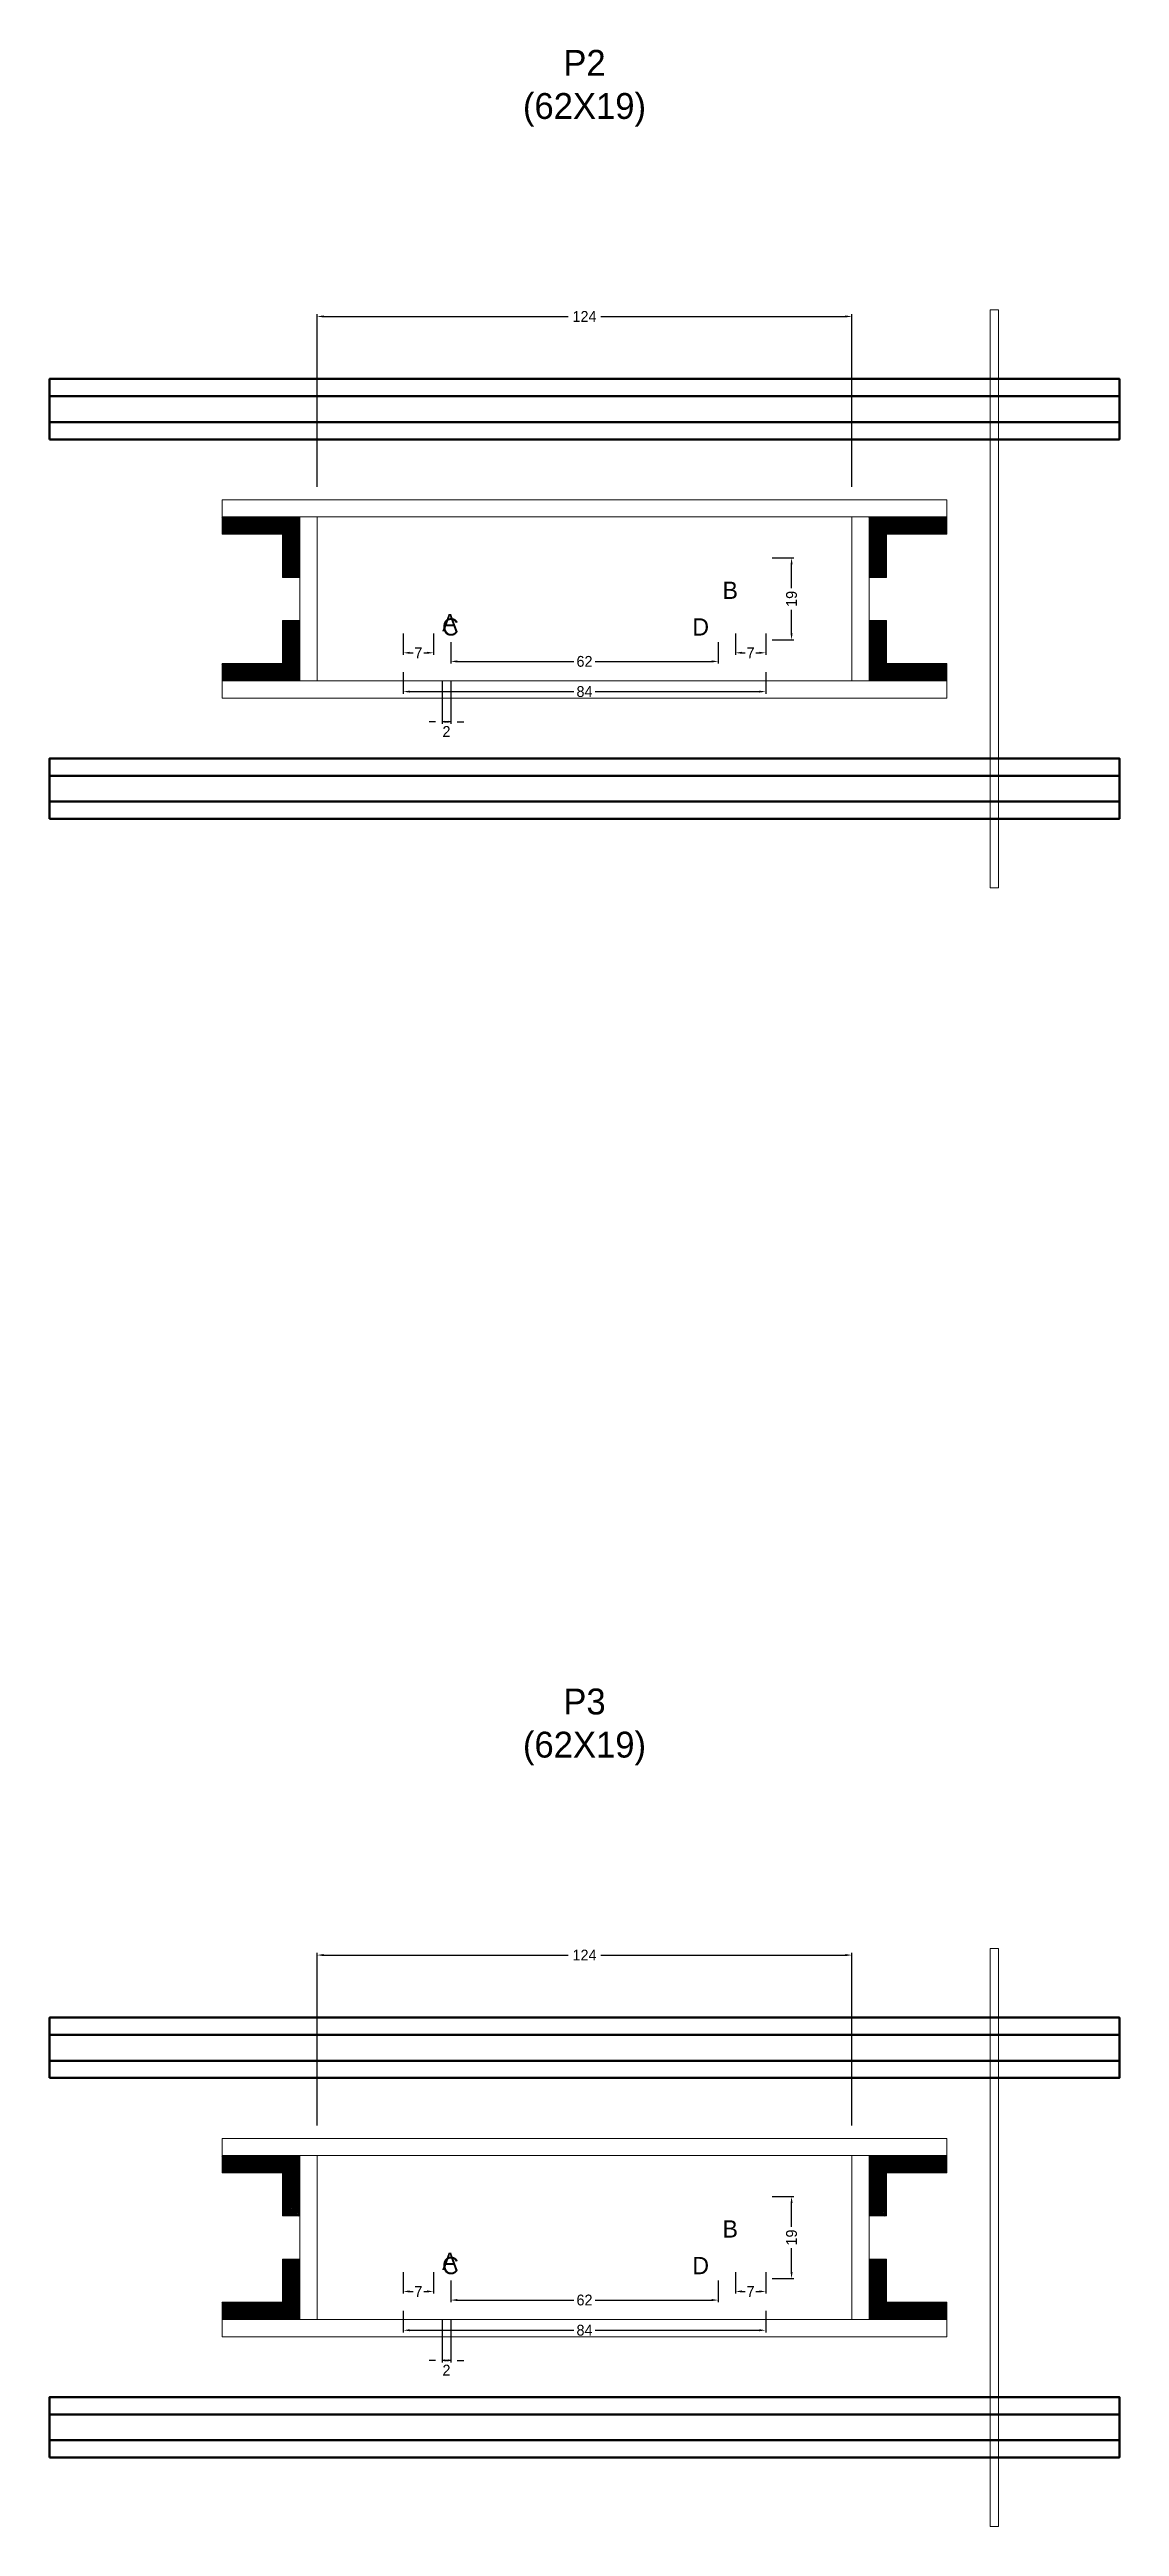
# Model space of a CAD drawing. Header units: centimetres. Extents: x -12000 to 4115, y -10266 to 2668.
# Drawn here: x -124 to 124, y -687 to -113 of the extents above; entities that cross this region are included whole.
import ezdxf

# ---------------------------------------------------------------- set-up
doc = ezdxf.new("R2010")
doc.units = ezdxf.units.CM
for name, color, linetype in [('COTA', 241, 'Continuous'), ('GRAVATA', 224, 'Continuous'), ('Hachura', 251, 'Continuous'), ('NOMENCLATURA', 7, 'Continuous'), ('SARRAFO', 251, 'Continuous')]:
    doc.layers.add(name, color=color, linetype=linetype)
doc.dimstyles.new('cotax2', dxfattribs={"dimtxt": 2.5, "dimasz": 1.5, "dimexe": 0.5, "dimexo": 0.5, "dimgap": 0.5, "dimtad": 1, "dimcen": 2.5, "dimazin": 3, "dimtfac": 1, "dimtmove": 0, "dimatfit": 3})

msp = doc.modelspace()

# ---------------------------------------------------------------- texts
at = {"layer": 'NOMENCLATURA'}
for s, p in [('B', (32, -240)), ('A', (-33, -247.5)), ('C', (-33, -248.5)), ('D', (25, -248.5)), ('B', (32, -620)), ('A', (-33, -627.5)), ('C', (-33, -628.5)), ('D', (25, -628.5))]:
    msp.add_text(s, height=4, dxfattribs=at).set_placement(p)
at = {"layer": 'NOMENCLATURA', "char_height": 6, "attachment_point": 8}
for s, insert in [('P2\\P(62X19)', (0, -130.5)), ('P3\\P(62X19)', (0, -510.5))]:
    msp.add_mtext(s, dxfattribs=dict(at, insert=insert))

# ---------------------------------------------------------------- blocks, each defined once
blk = doc.blocks.new('_CLOSEDFILLED')
at = {"color": 0, "linetype": 'BYBLOCK'}
blk.add_solid([(-1, 0.16), (0, 0), (-1, -0.16)], dxfattribs=at)
blk = doc.blocks.new('*D66')
for p, q in [((-42, -637), (-42, -642)), ((42, -637), (42, -642)), ((-40.5, -641.5), (-2.5, -641.5)), ((2.5, -641.5), (40.5, -641.5))]:
    blk.add_line(p, q)
at = {"layer": 'Defpoints'}
for p in [(-42, -636.5), (42, -636.5), (-42, -641.5)]:
    blk.add_point(p, dxfattribs=at)
at = {"layer": 'COTA', "xscale": 1.5, "yscale": 1.5, "rotation": 180}
blk.add_blockref('_CLOSEDFILLED', (-42, -641.5), dxfattribs=at)
at = {"layer": 'COTA', "xscale": 1.5, "yscale": 1.5}
blk.add_blockref('_CLOSEDFILLED', (42, -641.5), dxfattribs=at)
at = {"layer": 'COTA', "insert": (0, -641.5), "char_height": 2.5, "attachment_point": 5}
blk.add_mtext('84', dxfattribs=at)
blk = doc.blocks.new('*D67')
for p, q in [((-31, -630), (-31, -635)), ((31, -630), (31, -635)), ((-29.5, -634.5), (-2.5, -634.5)), ((2.5, -634.5), (29.5, -634.5))]:
    blk.add_line(p, q)
at = {"layer": 'Defpoints'}
for p in [(-31, -629.5), (31, -629.5), (-31, -634.5)]:
    blk.add_point(p, dxfattribs=at)
at = {"layer": 'COTA', "xscale": 1.5, "yscale": 1.5, "rotation": 180}
blk.add_blockref('_CLOSEDFILLED', (-31, -634.5), dxfattribs=at)
at = {"layer": 'COTA', "xscale": 1.5, "yscale": 1.5}
blk.add_blockref('_CLOSEDFILLED', (31, -634.5), dxfattribs=at)
at = {"layer": 'COTA', "insert": (0, -634.5), "char_height": 2.5, "attachment_point": 5}
blk.add_mtext('62', dxfattribs=at)
blk = doc.blocks.new('*D68')
for p, q in [((43.5, -610.5), (48.5, -610.5)), ((48, -617.5), (48, -612)), ((48, -628), (48, -622.5)), ((43.5, -629.5), (48.5, -629.5))]:
    blk.add_line(p, q)
at = {"layer": 'Defpoints'}
for p in [(43, -610.5), (43, -629.5), (48, -629.5)]:
    blk.add_point(p, dxfattribs=at)
at = {"layer": 'COTA', "xscale": 1.5, "yscale": 1.5}
for p, rotation in [((48, -610.5), 90), ((48, -629.5), 270)]:
    blk.add_blockref('_CLOSEDFILLED', p, dxfattribs=dict(at, rotation=rotation))
at = {"layer": 'COTA', "insert": (48, -620), "char_height": 2.5, "attachment_point": 5, "rotation": 90}
blk.add_mtext('19', dxfattribs=at)
blk = doc.blocks.new('*D69')
for p, q in [((-42, -628), (-42, -633)), ((-35, -628), (-35, -633)), ((-40.5, -632.5), (-39.75, -632.5)), ((-37.25, -632.5), (-36.5, -632.5))]:
    blk.add_line(p, q)
at = {"layer": 'Defpoints'}
for p in [(-42, -627.5), (-35, -627.5), (-42, -632.5)]:
    blk.add_point(p, dxfattribs=at)
at = {"layer": 'COTA', "xscale": 1.5, "yscale": 1.5, "rotation": 180}
blk.add_blockref('_CLOSEDFILLED', (-42, -632.5), dxfattribs=at)
at = {"layer": 'COTA', "xscale": 1.5, "yscale": 1.5}
blk.add_blockref('_CLOSEDFILLED', (-35, -632.5), dxfattribs=at)
at = {"layer": 'COTA', "insert": (-38.5, -632.5), "char_height": 2.5, "attachment_point": 5}
blk.add_mtext('7', dxfattribs=at)
blk = doc.blocks.new('*D70')
for p, q in [((35, -628), (35, -633)), ((42, -628), (42, -633)), ((36.5, -632.5), (37.25, -632.5)), ((39.75, -632.5), (40.5, -632.5))]:
    blk.add_line(p, q)
at = {"layer": 'Defpoints'}
for p in [(35, -627.5), (42, -627.5), (35, -632.5)]:
    blk.add_point(p, dxfattribs=at)
at = {"layer": 'COTA', "xscale": 1.5, "yscale": 1.5, "rotation": 180}
blk.add_blockref('_CLOSEDFILLED', (35, -632.5), dxfattribs=at)
at = {"layer": 'COTA', "xscale": 1.5, "yscale": 1.5}
blk.add_blockref('_CLOSEDFILLED', (42, -632.5), dxfattribs=at)
at = {"layer": 'COTA', "insert": (38.5, -632.5), "char_height": 2.5, "attachment_point": 5}
blk.add_mtext('7', dxfattribs=at)
blk = doc.blocks.new('*D71')
for p, q in [((-62, -594), (-62, -554)), ((-60.5, -554.5), (-3.75, -554.5)), ((3.75, -554.5), (60.5, -554.5)), ((62, -594), (62, -554))]:
    blk.add_line(p, q)
at = {"layer": 'Defpoints'}
for p in [(-62, -554.5), (-62, -594.5), (62, -594.5)]:
    blk.add_point(p, dxfattribs=at)
at = {"layer": 'COTA', "xscale": 1.5, "yscale": 1.5, "rotation": 180}
blk.add_blockref('_CLOSEDFILLED', (-62, -554.5), dxfattribs=at)
at = {"layer": 'COTA', "xscale": 1.5, "yscale": 1.5}
blk.add_blockref('_CLOSEDFILLED', (62, -554.5), dxfattribs=at)
at = {"layer": 'COTA', "insert": (0, -554.5), "char_height": 2.5, "attachment_point": 5}
blk.add_mtext('124', dxfattribs=at)
blk = doc.blocks.new('*D40')
for p, q in [((-42, -257), (-42, -262)), ((42, -257), (42, -262)), ((-40.5, -261.5), (-2.5, -261.5)), ((2.5, -261.5), (40.5, -261.5))]:
    blk.add_line(p, q)
at = {"layer": 'Defpoints'}
for p in [(-42, -256.5), (42, -256.5), (-42, -261.5)]:
    blk.add_point(p, dxfattribs=at)
at = {"layer": 'COTA', "xscale": 1.5, "yscale": 1.5, "rotation": 180}
blk.add_blockref('_CLOSEDFILLED', (-42, -261.5), dxfattribs=at)
at = {"layer": 'COTA', "xscale": 1.5, "yscale": 1.5}
blk.add_blockref('_CLOSEDFILLED', (42, -261.5), dxfattribs=at)
at = {"layer": 'COTA', "insert": (0, -261.5), "char_height": 2.5, "attachment_point": 5}
blk.add_mtext('84', dxfattribs=at)
blk = doc.blocks.new('*D41')
for p, q in [((-31, -250), (-31, -255)), ((31, -250), (31, -255)), ((-29.5, -254.5), (-2.5, -254.5)), ((2.5, -254.5), (29.5, -254.5))]:
    blk.add_line(p, q)
at = {"layer": 'Defpoints'}
for p in [(-31, -249.5), (31, -249.5), (-31, -254.5)]:
    blk.add_point(p, dxfattribs=at)
at = {"layer": 'COTA', "xscale": 1.5, "yscale": 1.5, "rotation": 180}
blk.add_blockref('_CLOSEDFILLED', (-31, -254.5), dxfattribs=at)
at = {"layer": 'COTA', "xscale": 1.5, "yscale": 1.5}
blk.add_blockref('_CLOSEDFILLED', (31, -254.5), dxfattribs=at)
at = {"layer": 'COTA', "insert": (0, -254.5), "char_height": 2.5, "attachment_point": 5}
blk.add_mtext('62', dxfattribs=at)
blk = doc.blocks.new('*D42')
for p, q in [((43.5, -230.5), (48.5, -230.5)), ((48, -237.5), (48, -232)), ((48, -248), (48, -242.5)), ((43.5, -249.5), (48.5, -249.5))]:
    blk.add_line(p, q)
at = {"layer": 'Defpoints'}
for p in [(43, -230.5), (43, -249.5), (48, -249.5)]:
    blk.add_point(p, dxfattribs=at)
at = {"layer": 'COTA', "xscale": 1.5, "yscale": 1.5}
for p, rotation in [((48, -230.5), 90), ((48, -249.5), 270)]:
    blk.add_blockref('_CLOSEDFILLED', p, dxfattribs=dict(at, rotation=rotation))
at = {"layer": 'COTA', "insert": (48, -240), "char_height": 2.5, "attachment_point": 5, "rotation": 90}
blk.add_mtext('19', dxfattribs=at)
blk = doc.blocks.new('*D43')
for p, q in [((-42, -248), (-42, -253)), ((-40.5, -252.5), (-39.75, -252.5)), ((-37.25, -252.5), (-36.5, -252.5)), ((-35, -248), (-35, -253))]:
    blk.add_line(p, q)
at = {"layer": 'Defpoints'}
for p in [(-42, -247.5), (-42, -252.5), (-35, -247.5)]:
    blk.add_point(p, dxfattribs=at)
at = {"layer": 'COTA', "xscale": 1.5, "yscale": 1.5, "rotation": 180}
blk.add_blockref('_CLOSEDFILLED', (-42, -252.5), dxfattribs=at)
at = {"layer": 'COTA', "xscale": 1.5, "yscale": 1.5}
blk.add_blockref('_CLOSEDFILLED', (-35, -252.5), dxfattribs=at)
at = {"layer": 'COTA', "insert": (-38.5, -252.5), "char_height": 2.5, "attachment_point": 5}
blk.add_mtext('7', dxfattribs=at)
blk = doc.blocks.new('*D44')
for p, q in [((35, -248), (35, -253)), ((36.5, -252.5), (37.25, -252.5)), ((39.75, -252.5), (40.5, -252.5)), ((42, -248), (42, -253))]:
    blk.add_line(p, q)
at = {"layer": 'Defpoints'}
for p in [(35, -247.5), (35, -252.5), (42, -247.5)]:
    blk.add_point(p, dxfattribs=at)
at = {"layer": 'COTA', "xscale": 1.5, "yscale": 1.5, "rotation": 180}
blk.add_blockref('_CLOSEDFILLED', (35, -252.5), dxfattribs=at)
at = {"layer": 'COTA', "xscale": 1.5, "yscale": 1.5}
blk.add_blockref('_CLOSEDFILLED', (42, -252.5), dxfattribs=at)
at = {"layer": 'COTA', "insert": (38.5, -252.5), "char_height": 2.5, "attachment_point": 5}
blk.add_mtext('7', dxfattribs=at)
blk = doc.blocks.new('*D45')
for p, q in [((-62, -214), (-62, -174)), ((-60.5, -174.5), (-3.75, -174.5)), ((3.75, -174.5), (60.5, -174.5)), ((62, -214), (62, -174))]:
    blk.add_line(p, q)
at = {"layer": 'Defpoints'}
for p in [(-62, -174.5), (-62, -214.5), (62, -214.5)]:
    blk.add_point(p, dxfattribs=at)
at = {"layer": 'COTA', "xscale": 1.5, "yscale": 1.5, "rotation": 180}
blk.add_blockref('_CLOSEDFILLED', (-62, -174.5), dxfattribs=at)
at = {"layer": 'COTA', "xscale": 1.5, "yscale": 1.5}
blk.add_blockref('_CLOSEDFILLED', (62, -174.5), dxfattribs=at)
at = {"layer": 'COTA', "insert": (0, -174.5), "char_height": 2.5, "attachment_point": 5}
blk.add_mtext('124', dxfattribs=at)

# ---------------------------------------------------------------- dimensions: what is measured, and where the dimension line sits
at = {"layer": 'COTA'}
for base, p1, p2, picture, middle in [((-62, -174.5), (-62, -214.5), (62, -214.5), '*D45', (0, -174.5)), ((-42, -252.5), (-42, -247.5), (-35, -247.5), '*D43', (-38.5, -252.5)), ((-31, -254.5), (-31, -249.5), (31, -249.5), '*D41', (0, -254.5)), ((35, -252.5), (35, -247.5), (42, -247.5), '*D44', (38.5, -252.5)), ((-42, -261.5), (-42, -256.5), (42, -256.5), '*D40', (0, -261.5)), ((-62, -554.5), (-62, -594.5), (62, -594.5), '*D71', (0, -554.5)), ((-42, -632.5), (-42, -627.5), (-35, -627.5), '*D69', (-38.5, -632.5)), ((-31, -634.5), (-31, -629.5), (31, -629.5), '*D67', (0, -634.5)), ((35, -632.5), (35, -627.5), (42, -627.5), '*D70', (38.5, -632.5)), ((-42, -641.5), (-42, -636.5), (42, -636.5), '*D66', (0, -641.5))]:
    dim = msp.add_linear_dim(base=base, p1=p1, p2=p2, dimstyle='cotax2', dxfattribs=at)
    dim.commit()
    dim.dimension.update_dxf_attribs({"geometry": picture, "text_midpoint": middle})
for base, p1, p2, picture, middle in [((48, -249.5), (43, -249.5), (43, -230.5), '*D42', (48, -240)), ((48, -629.5), (43, -629.5), (43, -610.5), '*D68', (48, -620))]:
    dim = msp.add_linear_dim(base=base, p1=p1, p2=p2, angle=90, dimstyle='cotax2', dxfattribs=at)
    dim.commit()
    dim.dimension.update_dxf_attribs({"geometry": picture, "text_midpoint": middle})
for base, p1, p2 in [((-31, -268.5), (-31, -258.5), (-33, -258.5)), ((-31, -648.5), (-31, -638.5), (-33, -638.5))]:
    msp.add_linear_dim(base=base, p1=p1, p2=p2, dimstyle='cotax2', dxfattribs=at).render()

# ---------------------------------------------------------------- hatches: boundary and pattern name
at = {"layer": 'SARRAFO'}
h = msp.add_hatch(dxfattribs=at)
h.set_pattern_fill('SOLID', scale=2)
h.paths.add_polyline_path([(-84, -225), (-70, -225), (-70, -221), (-84, -221)])
h = msp.add_hatch(dxfattribs=at)
h.set_pattern_fill('SOLID', scale=2)
h.paths.add_polyline_path([(-70, -235), (-66, -235), (-66, -221), (-70, -221)])
h = msp.add_hatch(dxfattribs=at)
h.set_pattern_fill('SOLID', scale=2)
h.paths.add_polyline_path([(66, -235), (70, -235), (70, -221), (66, -221)])
h = msp.add_hatch(dxfattribs=at)
h.set_pattern_fill('SOLID', scale=2)
h.paths.add_polyline_path([(70, -225), (84, -225), (84, -221), (70, -221)])
h = msp.add_hatch(dxfattribs=at)
h.set_pattern_fill('SOLID', scale=2)
h.paths.add_polyline_path([(-70, -259), (-66, -259), (-66, -245), (-70, -245)])
h = msp.add_hatch(dxfattribs=at)
h.set_pattern_fill('SOLID', scale=2)
h.paths.add_polyline_path([(66, -259), (70, -259), (70, -245), (66, -245)])
h = msp.add_hatch(dxfattribs=at)
h.set_pattern_fill('SOLID', scale=2)
h.paths.add_polyline_path([(-84, -259), (-70, -259), (-70, -255), (-84, -255)])
h = msp.add_hatch(dxfattribs=at)
h.set_pattern_fill('SOLID', scale=2)
h.paths.add_polyline_path([(70, -259), (84, -259), (84, -255), (70, -255)])
h = msp.add_hatch(dxfattribs=at)
h.set_pattern_fill('SOLID', scale=2)
h.paths.add_polyline_path([(-84, -605), (-70, -605), (-70, -601), (-84, -601)])
h = msp.add_hatch(dxfattribs=at)
h.set_pattern_fill('SOLID', scale=2)
h.paths.add_polyline_path([(-70, -615), (-66, -615), (-66, -601), (-70, -601)])
h = msp.add_hatch(dxfattribs=at)
h.set_pattern_fill('SOLID', scale=2)
h.paths.add_polyline_path([(66, -615), (70, -615), (70, -601), (66, -601)])
h = msp.add_hatch(dxfattribs=at)
h.set_pattern_fill('SOLID', scale=2)
h.paths.add_polyline_path([(70, -605), (84, -605), (84, -601), (70, -601)])
h = msp.add_hatch(dxfattribs=at)
h.set_pattern_fill('SOLID', scale=2)
h.paths.add_polyline_path([(-70, -639), (-66, -639), (-66, -625), (-70, -625)])
h = msp.add_hatch(dxfattribs=at)
h.set_pattern_fill('SOLID', scale=2)
h.paths.add_polyline_path([(66, -639), (70, -639), (70, -625), (66, -625)])
h = msp.add_hatch(dxfattribs=at)
h.set_pattern_fill('SOLID', scale=2)
h.paths.add_polyline_path([(-84, -639), (-70, -639), (-70, -635), (-84, -635)])
h = msp.add_hatch(dxfattribs=at)
h.set_pattern_fill('SOLID', scale=2)
h.paths.add_polyline_path([(70, -639), (84, -639), (84, -635), (70, -635)])

# ---------------------------------------------------------------- linework, layer by layer
at = {"layer": 'GRAVATA', "lineweight": 50}
for points in [[(-124, -203), (124, -203), (124, -189), (-124, -189)], [(-124, -199), (124, -199), (124, -193), (-124, -193)], [(-124, -291), (124, -291), (124, -277), (-124, -277)], [(-124, -287), (124, -287), (124, -281), (-124, -281)], [(-124, -583), (124, -583), (124, -569), (-124, -569)], [(-124, -579), (124, -579), (124, -573), (-124, -573)], [(-124, -671), (124, -671), (124, -657), (-124, -657)], [(-124, -667), (124, -667), (124, -661), (-124, -661)]]:
    msp.add_lwpolyline(points, close=True, dxfattribs=at)
at = {"layer": 'Hachura', "lineweight": 13}
for points in [[(94, -307), (96, -307), (96, -173), (94, -173)], [(94, -687), (96, -687), (96, -553), (94, -553)]]:
    msp.add_lwpolyline(points, close=True, dxfattribs=at)
at = {"layer": 'Hachura', "lineweight": 18}
for points in [[(-84, -221), (84, -221), (84, -217), (-84, -217)], [(-66, -259), (-62, -259), (-62, -221), (-66, -221)], [(62, -259), (66, -259), (66, -221), (62, -221)], [(-84, -263), (84, -263), (84, -259), (-84, -259)], [(-84, -601), (84, -601), (84, -597), (-84, -597)], [(-66, -639), (-62, -639), (-62, -601), (-66, -601)], [(62, -639), (66, -639), (66, -601), (62, -601)], [(-84, -643), (84, -643), (84, -639), (-84, -639)]]:
    msp.add_lwpolyline(points, close=True, dxfattribs=at)
at = {"layer": 'SARRAFO', "lineweight": 13}
for points in [[(-84, -225), (-70, -225), (-70, -221), (-84, -221)], [(-70, -235), (-66, -235), (-66, -221), (-70, -221)], [(66, -235), (70, -235), (70, -221), (66, -221)], [(70, -225), (84, -225), (84, -221), (70, -221)], [(-70, -259), (-66, -259), (-66, -245), (-70, -245)], [(66, -259), (70, -259), (70, -245), (66, -245)], [(-84, -259), (-70, -259), (-70, -255), (-84, -255)], [(70, -259), (84, -259), (84, -255), (70, -255)], [(-84, -605), (-70, -605), (-70, -601), (-84, -601)], [(-70, -615), (-66, -615), (-66, -601), (-70, -601)], [(66, -615), (70, -615), (70, -601), (66, -601)], [(70, -605), (84, -605), (84, -601), (70, -601)], [(-70, -639), (-66, -639), (-66, -625), (-70, -625)], [(66, -639), (70, -639), (70, -625), (66, -625)], [(-84, -639), (-70, -639), (-70, -635), (-84, -635)], [(70, -639), (84, -639), (84, -635), (70, -635)]]:
    msp.add_lwpolyline(points, close=True, dxfattribs=at)

msp.set_redraw_order([(e.dxf.handle, doc.entitydb.next_handle()) for e in msp.query("TEXT MTEXT ATTDEF DIMENSION ARC_DIMENSION")])  # texts and dimensions are drawn at this point

doc.saveas('drawing.dxf')
